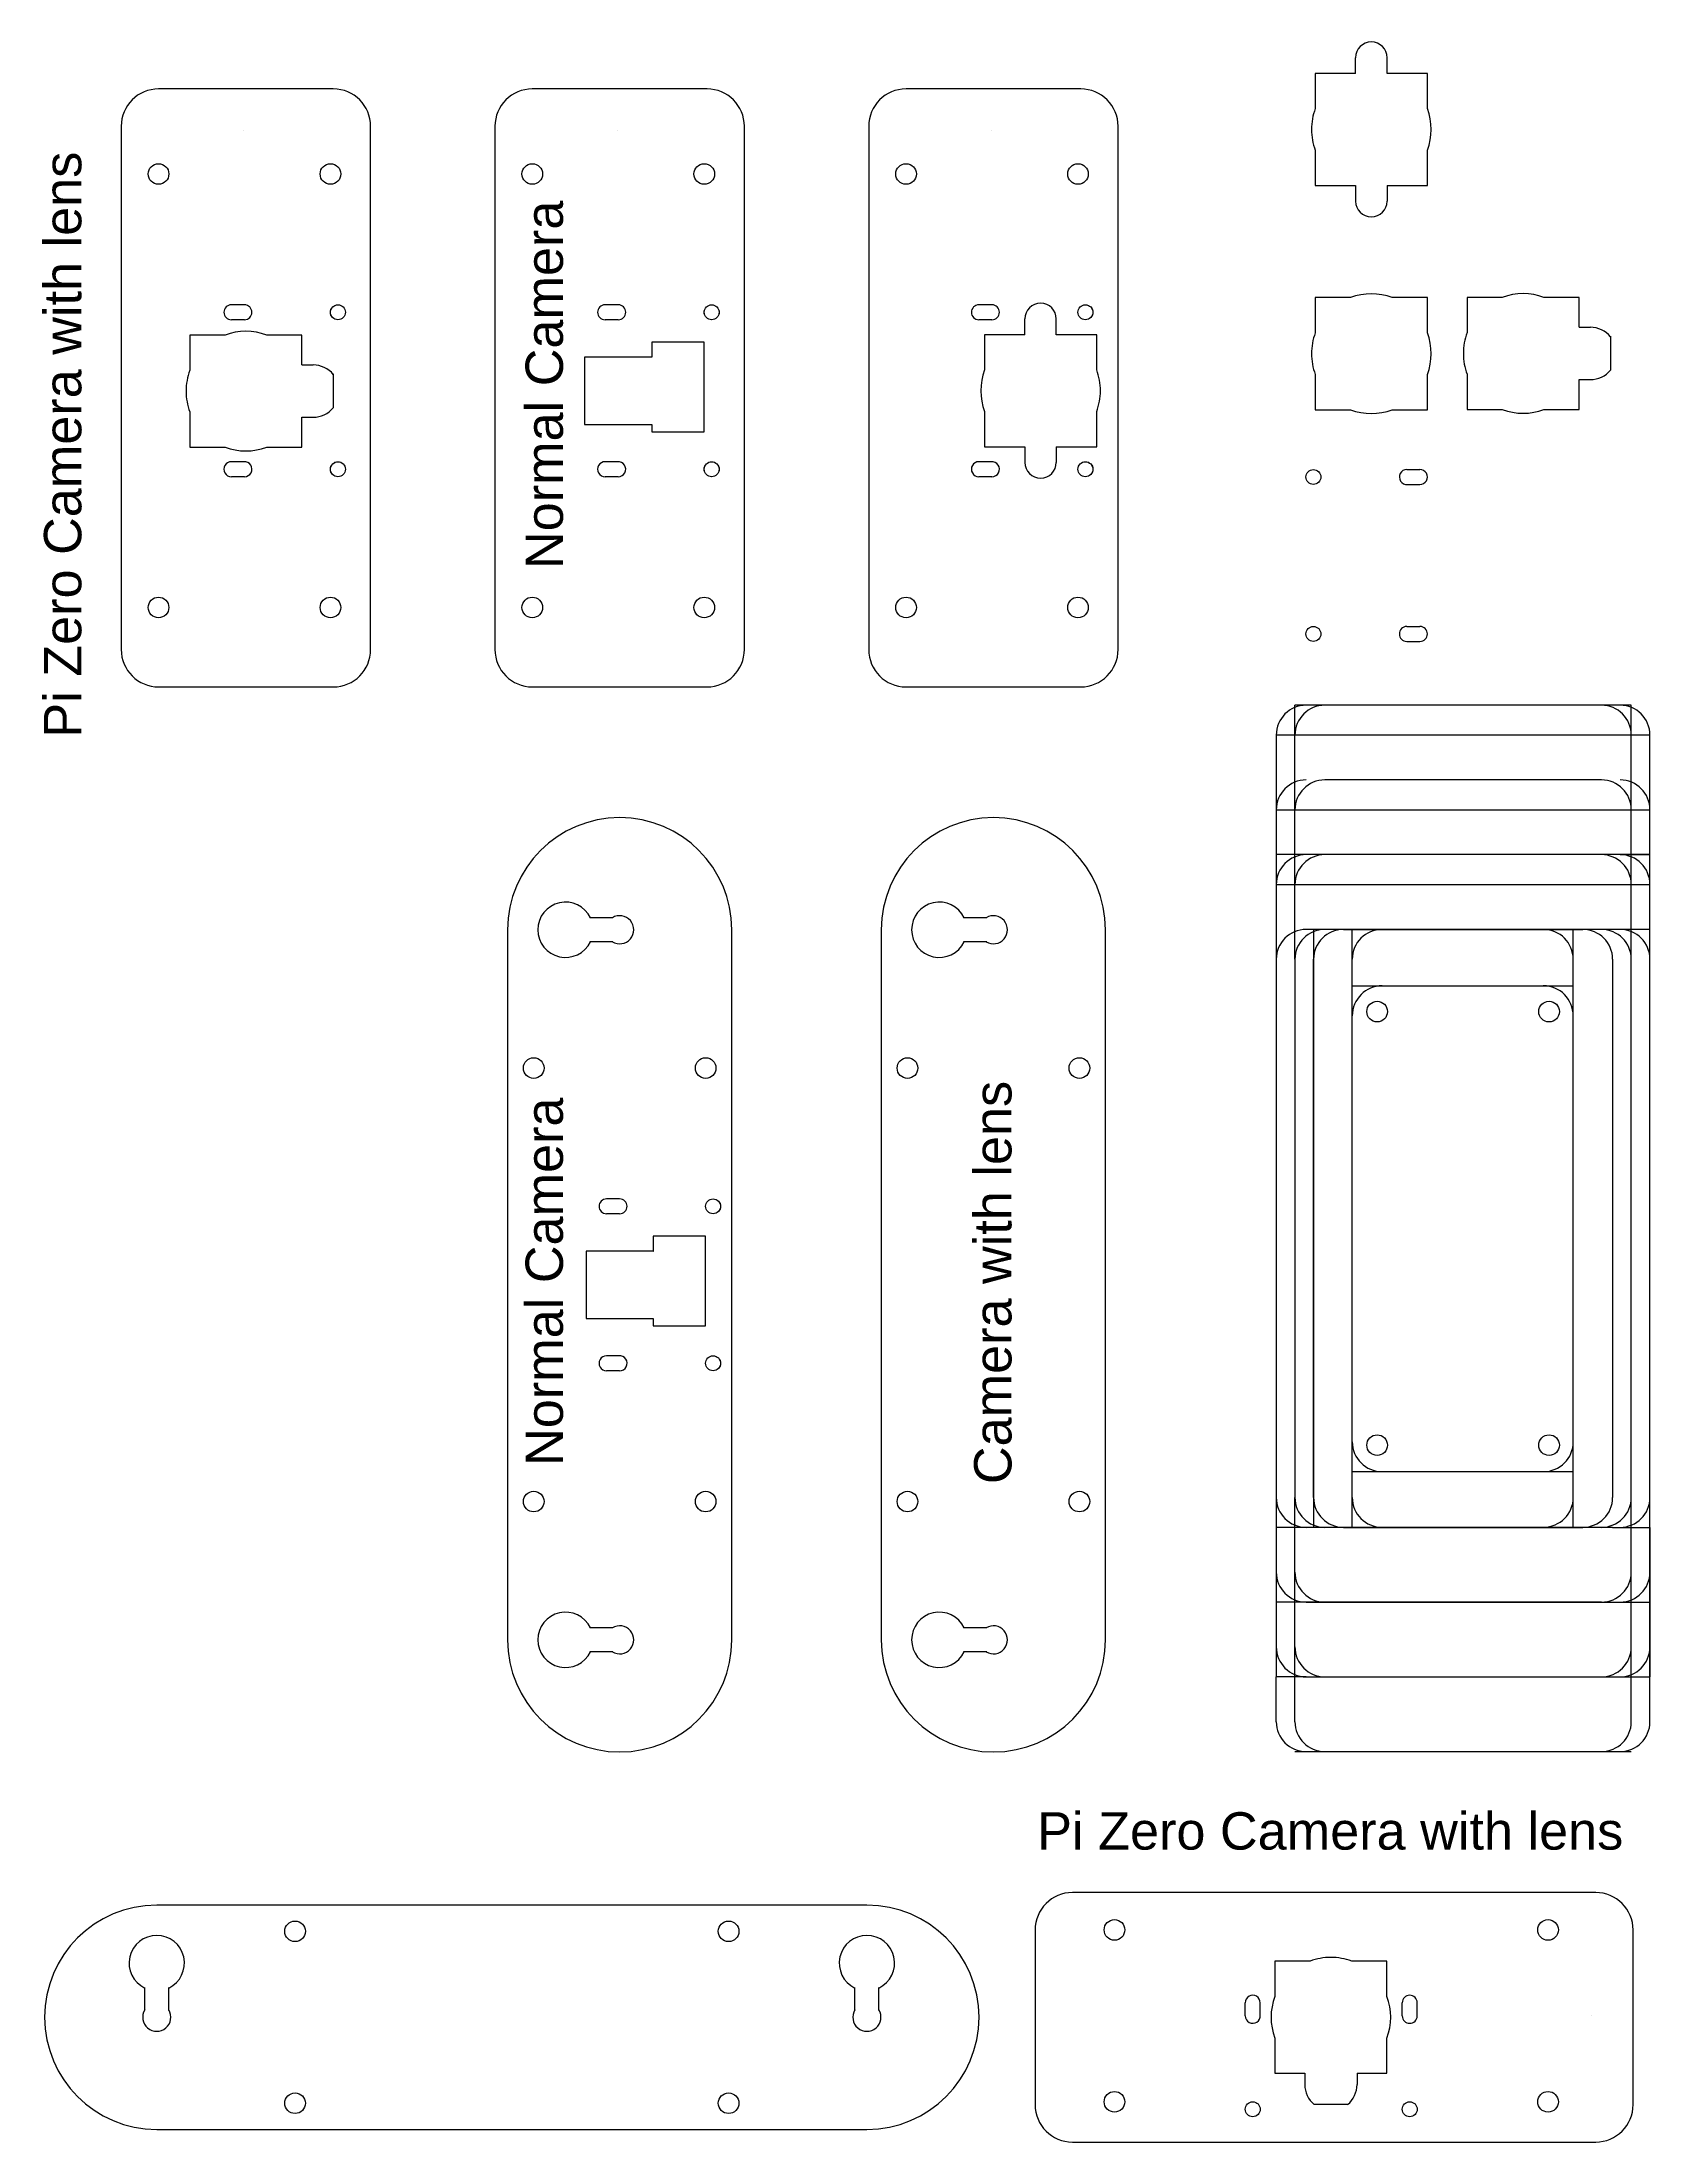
# Model space of a CAD drawing. Header units: millimetres. Extents: x -482 to 210, y -91 to 455.
# Drawn here: x -472.9 to -257.7, y 133.3 to 414.3 of the extents above; entities that cross this region are included whole.
import ezdxf

# ---------------------------------------------------------------- set-up
doc = ezdxf.new("R2010")
doc.units = ezdxf.units.MM
doc.layers.get('0').update_dxf_attribs({"lineweight": 25, "true_color": 0xffffff})
doc.styles.add('textstyle3', font='')
doc.styles.add('textstyle4', font='')
doc.styles.add('textstyle5', font='')
doc.styles.add('textstyle6', font='')
doc.styles.add('textstyle7', font='')
doc.styles.get('textstyle3').set_extended_font_data('Arial')
doc.styles.get('textstyle4').set_extended_font_data('Arial')
doc.styles.get('textstyle5').set_extended_font_data('Arial')
doc.styles.get('textstyle6').set_extended_font_data('Arial')
doc.styles.get('textstyle7').set_extended_font_data('Arial')

msp = doc.modelspace()

# ---------------------------------------------------------------- texts
at = {"char_height": 1, "attachment_point": 1, "rotation": 90}
for s, insert, style in [('\\H5;Pi Zero Camera with lens', (-472.59, 321.2), 'textstyle7'), ('\\H5;Normal Camera', (-408.16, 343.77), 'textstyle3'), ('\\H5;Normal Camera', (-408.16, 223.77), 'textstyle4'), ('\\H5;Camera with lens', (-348.16, 221.33), 'textstyle5')]:
    msp.add_mtext(s, dxfattribs=dict(at, insert=insert, style=style))
at = {"insert": (-339.72, 177.43), "char_height": 1, "attachment_point": 1, "style": 'textstyle6'}
msp.add_mtext('\\H5;Pi Zero Camera with lens', dxfattribs=at)

# ---------------------------------------------------------------- linework, layer by layer
for p, q in [((-297.12, 410.08), (-297.12, 412.18)), ((-292.92, 410.08), (-292.92, 412.18)), ((-433.89, 408), (-457.26, 408)), ((-383.89, 408), (-407.26, 408)), ((-333.89, 408), (-357.26, 408)), ((-297.12, 410.08), (-302.52, 410.08)), ((-302.52, 410.08), (-302.52, 405.36)), ((-287.52, 410.08), (-292.92, 410.08)), ((-287.52, 405.36), (-287.52, 410.08)), ((-462.26, 403), (-462.26, 333)), ((-445.86, 402.43), (-445.86, 402.43)), ((-428.89, 333), (-428.89, 403)), ((-412.26, 403), (-412.26, 333)), ((-395.86, 402.43), (-395.86, 402.43)), ((-378.89, 333), (-378.89, 403)), ((-362.26, 403), (-362.26, 333)), ((-345.86, 402.43), (-345.86, 402.43)), ((-328.89, 333), (-328.89, 403)), ((-302.52, 399.8), (-302.52, 395.08)), ((-287.52, 395.08), (-287.52, 399.8)), ((-302.52, 395.08), (-297.12, 395.08)), ((-297.12, 395.08), (-297.12, 392.98)), ((-292.92, 395.08), (-287.52, 395.08)), ((-292.92, 395.08), (-292.92, 392.98)), ((-297.81, 380.08), (-302.52, 380.08)), ((-302.52, 380.08), (-302.52, 375.36)), ((-287.52, 380.08), (-292.24, 380.08)), ((-287.52, 375.36), (-287.52, 380.08)), ((-277.49, 380.11), (-282.21, 380.11)), ((-282.21, 380.11), (-282.21, 375.4)), ((-267.21, 380.11), (-271.92, 380.11)), ((-267.21, 376.11), (-267.21, 380.11)), ((-445.77, 379.12), (-447.52, 379.12)), ((-445.77, 377.12), (-447.52, 377.12)), ((-395.77, 379.12), (-397.52, 379.12)), ((-395.77, 377.12), (-397.52, 377.12)), ((-345.77, 379.12), (-347.52, 379.12)), ((-345.77, 377.12), (-347.52, 377.12)), ((-341.36, 375.12), (-341.36, 377.22)), ((-337.16, 375.12), (-337.16, 377.22)), ((-448.37, 375.07), (-453.08, 375.07)), ((-453.08, 375.07), (-453.08, 370.35)), ((-438.08, 375.07), (-442.8, 375.07)), ((-438.08, 371.07), (-438.08, 375.07)), ((-391.26, 374.12), (-391.26, 372.09)), ((-384.26, 374.12), (-391.26, 374.12)), ((-384.26, 374.12), (-391.26, 374.12)), ((-384.26, 362.12), (-384.26, 374.12)), ((-384.26, 362.12), (-384.26, 374.12)), ((-346.76, 375.12), (-346.76, 370.41)), ((-341.36, 375.12), (-346.76, 375.12)), ((-331.76, 375.12), (-337.16, 375.12)), ((-331.76, 370.41), (-331.76, 375.12)), ((-267.21, 376.11), (-265.71, 376.11)), ((-263.01, 374.91), (-263.01, 370.36)), ((-438.08, 371.07), (-436.58, 371.07)), ((-391.26, 372.12), (-400.26, 372.12)), ((-400.26, 372.12), (-400.26, 363.12)), ((-400.26, 372.12), (-400.26, 363.12)), ((-391.26, 372.09), (-400.26, 372.12)), ((-433.88, 369.87), (-433.89, 365.32)), ((-302.52, 369.8), (-302.52, 365.08)), ((-287.52, 365.08), (-287.52, 369.8)), ((-282.21, 369.83), (-282.21, 365.11)), ((-267.21, 365.11), (-267.21, 369.11)), ((-267.21, 369.11), (-265.71, 369.11)), ((-453.08, 364.79), (-453.08, 360.07)), ((-438.08, 360.07), (-438.08, 364.07)), ((-438.08, 364.07), (-436.58, 364.07)), ((-400.26, 363.12), (-391.26, 363.12)), ((-400.26, 363.12), (-391.26, 363.09)), ((-391.26, 363.09), (-391.26, 362.12)), ((-346.76, 364.84), (-346.76, 360.12)), ((-331.76, 360.12), (-331.76, 364.84)), ((-302.52, 365.08), (-297.81, 365.08)), ((-292.24, 365.08), (-287.52, 365.08)), ((-282.21, 365.11), (-277.49, 365.11)), ((-271.92, 365.11), (-267.21, 365.11)), ((-453.08, 360.07), (-448.37, 360.07)), ((-442.8, 360.07), (-438.08, 360.07)), ((-391.26, 362.12), (-384.26, 362.12)), ((-391.26, 362.12), (-384.26, 362.12)), ((-346.76, 360.12), (-341.36, 360.12)), ((-341.36, 360.12), (-341.36, 358.02)), ((-337.16, 360.12), (-331.76, 360.12)), ((-337.16, 360.12), (-337.16, 358.02)), ((-445.85, 358.12), (-447.51, 358.12)), ((-395.85, 358.12), (-397.51, 358.12)), ((-345.85, 358.12), (-347.51, 358.12)), ((-290.27, 357.08), (-288.52, 357.08)), ((-445.77, 356.12), (-447.52, 356.12)), ((-395.77, 356.12), (-397.52, 356.12)), ((-345.77, 356.12), (-347.52, 356.12)), ((-290.19, 355.08), (-288.52, 355.08)), ((-290.27, 336.08), (-288.52, 336.08)), ((-290.27, 334.08), (-288.52, 334.08)), ((-457.26, 328), (-433.89, 328)), ((-407.26, 328), (-383.89, 328)), ((-357.26, 328), (-333.89, 328)), ((-260.24, 325.55), (-305.24, 325.55)), ((-305.24, 291.55), (-305.24, 325.55)), ((-264.24, 325.55), (-301.24, 325.55)), ((-260.24, 291.55), (-260.24, 325.55)), ((-257.74, 321.55), (-307.74, 321.55)), ((-307.74, 321.55), (-307.74, 311.55)), ((-257.74, 301.55), (-257.74, 321.55)), ((-307.74, 315.55), (-307.74, 195.55)), ((-264.24, 315.55), (-301.24, 315.55)), ((-257.74, 195.55), (-257.74, 315.55)), ((-395.57, 310.5), (-395.57, 310.5)), ((-345.57, 310.5), (-345.57, 310.5)), ((-307.74, 311.55), (-307.74, 199.55)), ((-307.74, 311.55), (-257.74, 311.55)), ((-257.74, 199.55), (-257.74, 311.55)), ((-257.74, 305.55), (-307.74, 305.55)), ((-264.24, 305.55), (-301.24, 305.55)), ((-261.74, 305.55), (-257.74, 305.55)), ((-307.74, 301.55), (-257.74, 301.55)), ((-410.57, 295.5), (-410.57, 200.5)), ((-396.47, 297.1), (-399.57, 297.1)), ((-380.57, 200.5), (-380.57, 295.5)), ((-360.57, 295.5), (-360.57, 200.5)), ((-346.47, 297.1), (-349.57, 297.1)), ((-330.57, 200.5), (-330.57, 295.5)), ((-307.74, 295.55), (-307.74, 195.55)), ((-307.74, 295.55), (-307.74, 215.55)), ((-257.74, 295.55), (-303.74, 295.55)), ((-302.74, 295.55), (-302.74, 215.55)), ((-264.24, 295.55), (-301.24, 295.55)), ((-298.74, 295.55), (-266.74, 295.55)), ((-297.59, 215.5), (-297.59, 295.55)), ((-268.01, 215.51), (-268.01, 295.55)), ((-257.74, 195.55), (-257.74, 295.55)), ((-257.74, 215.55), (-257.74, 295.55)), ((-396.47, 293.9), (-399.57, 293.9)), ((-346.47, 293.9), (-349.57, 293.9)), ((-307.74, 291.55), (-307.74, 219.55)), ((-305.24, 291.55), (-305.24, 219.55)), ((-302.74, 219.55), (-302.74, 291.55)), ((-262.74, 291.55), (-262.74, 219.55)), ((-260.24, 219.55), (-260.24, 291.55)), ((-257.74, 219.55), (-257.74, 291.55)), ((-297.57, 288), (-268.01, 288)), ((-395.58, 259.5), (-397.33, 259.5)), ((-395.58, 257.5), (-397.33, 257.5)), ((-391.07, 254.5), (-391.07, 252.47)), ((-384.07, 254.5), (-391.07, 254.5)), ((-384.07, 254.5), (-391.07, 254.5)), ((-384.07, 242.5), (-384.07, 254.5)), ((-384.07, 242.5), (-384.07, 254.5)), ((-400.07, 252.5), (-400.07, 243.5)), ((-400.07, 252.5), (-400.07, 243.5)), ((-391.07, 252.5), (-400.07, 252.5)), ((-391.07, 252.47), (-400.07, 252.5)), ((-400.07, 243.5), (-391.07, 243.5)), ((-400.07, 243.5), (-391.07, 243.47)), ((-391.07, 243.47), (-391.07, 242.5)), ((-391.07, 242.5), (-384.07, 242.5)), ((-391.07, 242.5), (-384.07, 242.5)), ((-395.67, 238.5), (-397.33, 238.5)), ((-395.58, 236.5), (-397.33, 236.5)), ((-297.57, 223), (-268.01, 223)), ((-305.24, 189.55), (-305.24, 219.55)), ((-260.24, 189.55), (-260.24, 219.55)), ((-303.74, 215.55), (-307.74, 215.55)), ((-301.24, 215.55), (-303.74, 215.55)), ((-262.74, 215.55), (-302.74, 215.55)), ((-298.74, 215.55), (-266.74, 215.55)), ((-262.74, 215.55), (-257.74, 215.55)), ((-257.74, 195.55), (-257.74, 215.55)), ((-257.74, 215.55), (-257.74, 215.55)), ((-257.74, 215.55), (-257.74, 195.55)), ((-303.74, 205.55), (-307.74, 205.55)), ((-264.24, 205.55), (-303.74, 205.55)), ((-303.74, 205.55), (-261.74, 205.55)), ((-301.24, 205.55), (-264.24, 205.55)), ((-261.74, 205.55), (-257.74, 205.55)), ((-396.47, 202.1), (-399.57, 202.1)), ((-346.47, 202.1), (-349.57, 202.1)), ((-396.47, 198.9), (-399.57, 198.9)), ((-346.47, 198.9), (-349.57, 198.9)), ((-307.74, 189.55), (-307.74, 195.55)), ((-303.74, 195.55), (-307.74, 195.55)), ((-303.74, 195.55), (-257.74, 195.55)), ((-301.24, 195.55), (-264.24, 195.55)), ((-257.74, 195.55), (-257.74, 195.55)), ((-257.74, 189.55), (-257.74, 195.55)), ((-395.57, 185.5), (-395.57, 185.5)), ((-345.57, 185.5), (-345.57, 185.5)), ((-305.24, 185.55), (-260.24, 185.55)), ((-301.24, 185.55), (-264.24, 185.55)), ((-265, 166.69), (-335, 166.69)), ((-362.5, 165), (-457.5, 165)), ((-340, 161.69), (-340, 138.31)), ((-260, 138.31), (-260, 161.69)), ((-303.21, 157.51), (-307.93, 157.51)), ((-307.93, 157.51), (-307.93, 152.79)), ((-292.93, 157.51), (-297.65, 157.51)), ((-292.93, 152.79), (-292.93, 157.51)), ((-459.1, 150.9), (-459.1, 154)), ((-455.9, 150.9), (-455.9, 154)), ((-364.1, 150.9), (-364.1, 154)), ((-360.9, 150.9), (-360.9, 154)), ((-311.88, 150.19), (-311.88, 151.94)), ((-309.88, 150.28), (-309.88, 151.94)), ((-290.88, 150.19), (-290.88, 151.94)), ((-288.88, 150.19), (-288.88, 151.94)), ((-472.5, 150), (-472.5, 150)), ((-347.5, 150), (-347.5, 150)), ((-265.57, 150.29), (-265.57, 150.29)), ((-307.93, 147.23), (-307.93, 142.51)), ((-292.93, 142.51), (-292.93, 147.23)), ((-307.93, 142.51), (-303.93, 142.51)), ((-303.93, 142.51), (-303.93, 141.01)), ((-296.93, 142.51), (-292.93, 142.51)), ((-296.93, 142.51), (-296.93, 141.01)), ((-298.13, 138.31), (-302.68, 138.32)), ((-457.5, 135), (-362.5, 135)), ((-335, 133.31), (-265, 133.31))]:
    msp.add_line(p, q)
for centre, radius in [((-457.26, 396.62), 1.38), ((-434.26, 396.62), 1.38), ((-407.26, 396.62), 1.38), ((-384.26, 396.62), 1.38), ((-357.26, 396.62), 1.38), ((-334.26, 396.62), 1.38), ((-433.27, 378.12), 1), ((-433.26, 378.12), 1), ((-383.27, 378.12), 1), ((-383.26, 378.12), 1), ((-333.27, 378.12), 1), ((-333.26, 378.12), 1), ((-433.27, 357.12), 1), ((-433.27, 357.12), 1), ((-433.26, 357.12), 1), ((-433.26, 357.12), 1), ((-383.27, 357.12), 1), ((-383.27, 357.12), 1), ((-383.26, 357.12), 1), ((-383.26, 357.12), 1), ((-333.27, 357.12), 1), ((-333.26, 357.12), 1), ((-333.26, 357.12), 1), ((-302.77, 356.08), 1), ((-457.26, 338.62), 1.38), ((-434.26, 338.62), 1.38), ((-407.26, 338.62), 1.38), ((-384.26, 338.62), 1.38), ((-357.26, 338.62), 1.38), ((-334.26, 338.62), 1.38), ((-302.77, 335.08), 1), ((-294.24, 284.55), 1.38), ((-271.24, 284.55), 1.38), ((-407.07, 277), 1.38), ((-384.07, 277), 1.38), ((-357.07, 277), 1.38), ((-334.07, 277), 1.38), ((-383.08, 258.5), 1), ((-383.07, 258.5), 1), ((-383.08, 237.5), 1), ((-383.08, 237.5), 1), ((-383.07, 237.5), 1), ((-383.07, 237.5), 1), ((-294.24, 226.55), 1.38), ((-271.24, 226.55), 1.38), ((-407.07, 219), 1.38), ((-384.07, 219), 1.38), ((-357.07, 219), 1.38), ((-334.07, 219), 1.38), ((-329.38, 161.69), 1.38), ((-271.38, 161.69), 1.38), ((-439, 161.5), 1.38), ((-381, 161.5), 1.38), ((-439, 138.5), 1.38), ((-381, 138.5), 1.38), ((-329.38, 138.69), 1.38), ((-310.88, 137.69), 1), ((-310.88, 137.69), 1), ((-310.88, 137.69), 1), ((-310.88, 137.69), 1), ((-289.88, 137.69), 1), ((-289.88, 137.69), 1), ((-271.38, 138.69), 1.38)]:
    msp.add_circle(centre, radius)
for centre, radius, start, end in [((-295.02, 412.18), 2.1, 0, 180), ((-457.26, 403), 5, 90, 180), ((-433.89, 403), 5, 0, 90), ((-407.26, 403), 5, 90, 180), ((-383.89, 403), 5, 0, 90), ((-357.26, 403), 5, 90, 180), ((-333.89, 403), 5, 0, 90), ((-295.02, 402.58), 8, 159.6359, 180), ((-295.02, 402.58), 8, 339.6359, 20.3641), ((-295.02, 402.58), 8, 339.6359, 20.3641), ((-295.02, 402.58), 8, 180, 200.3641), ((-295.02, 402.58), 8, 180, 200.3641), ((-295.02, 402.58), 8, 180, 200.3641), ((-295.02, 392.98), 2.1, 180, 0), ((-339.26, 377.22), 2.1, 0, 180), ((-295.02, 372.58), 8, 69.6359, 110.3641), ((-295.02, 372.58), 8, 69.6359, 110.3641), ((-274.71, 372.61), 8, 69.6359, 110.3641), ((-274.71, 372.61), 8, 69.6359, 110.3641), ((-447.52, 378.12), 1, 90, 270), ((-445.77, 378.12), 1, 270, 90), ((-397.52, 378.12), 1, 90, 270), ((-395.77, 378.12), 1, 270, 90), ((-347.52, 378.12), 1, 90, 270), ((-345.77, 378.12), 1, 270, 90), ((-445.58, 367.57), 8, 69.6359, 110.3641), ((-445.58, 367.57), 8, 69.6359, 110.3641), ((-295.02, 372.58), 8, 159.6359, 180), ((-295.02, 372.58), 8, 339.6359, 20.3641), ((-274.71, 372.61), 8, 159.6359, 180), ((-265.71, 372.61), 3.5, 39.5204, 90), ((-436.58, 367.57), 3.5, 39.5204, 90), ((-295.02, 372.58), 8, 180, 200.3641), ((-295.02, 372.58), 8, 180, 200.3641), ((-295.02, 372.58), 8, 180, 200.3641), ((-274.71, 372.61), 8, 180, 200.3641), ((-274.71, 372.61), 8, 180, 200.3641), ((-274.71, 372.61), 8, 180, 200.3641), ((-445.58, 367.57), 8, 159.6359, 180), ((-339.26, 367.62), 8, 159.6359, 200.3641), ((-339.26, 367.62), 8, 159.6359, 200.3641), ((-339.26, 367.62), 8, 0, 20.3641), ((-339.26, 367.62), 8, 0, 20.3641), ((-339.26, 367.62), 8, 0, 20.3641), ((-265.71, 372.61), 3.5, 270, 320.312), ((-445.58, 367.57), 8, 180, 200.3641), ((-445.58, 367.57), 8, 180, 200.3641), ((-445.58, 367.57), 8, 180, 200.3641), ((-436.58, 367.57), 3.5, 270, 320.312), ((-339.26, 367.62), 8, 339.6359, 0), ((-295.02, 372.58), 8, 249.6359, 290.3641), ((-295.02, 372.58), 8, 249.6359, 290.3641), ((-274.71, 372.61), 8, 249.6359, 290.3641), ((-274.71, 372.61), 8, 249.6359, 290.3641), ((-445.58, 367.57), 8, 249.6359, 290.3641), ((-445.58, 367.57), 8, 249.6359, 290.3641), ((-447.52, 357.12), 1, 89.8688, 270), ((-445.77, 357.12), 1, 270, 95.0006), ((-397.52, 357.12), 1, 89.8688, 270), ((-395.77, 357.12), 1, 270, 95.0006), ((-347.52, 357.12), 1, 89.8688, 270), ((-345.77, 357.12), 1, 270, 95.0006), ((-339.26, 358.02), 2.1, 180, 0), ((-290.27, 356.08), 1, 90, 275.0006), ((-288.52, 356.08), 1, 269.8688, 90), ((-290.27, 335.08), 1, 90, 270), ((-288.52, 335.08), 1, 270, 90), ((-457.26, 333), 5, 180, 270), ((-433.89, 333), 5, 270, 0), ((-407.26, 333), 5, 180, 270), ((-383.89, 333), 5, 270, 0), ((-357.26, 333), 5, 180, 270), ((-333.89, 333), 5, 270, 0), ((-303.74, 321.55), 4, 90, 180), ((-301.24, 321.55), 4, 90, 180), ((-264.24, 321.55), 4, 0, 90), ((-261.74, 321.55), 4, 0, 90), ((-303.74, 311.55), 4, 90, 180), ((-301.24, 311.55), 4, 90, 180), ((-264.24, 311.55), 4, 0, 90), ((-261.74, 311.55), 4, 0, 90), ((-395.57, 295.5), 15, 90, 180), ((-395.57, 295.5), 15, 0, 90), ((-345.57, 295.5), 15, 90, 180), ((-345.57, 295.5), 15, 0, 90), ((-303.74, 301.55), 4, 90, 180), ((-301.24, 301.55), 4, 90, 180), ((-264.24, 301.55), 4, 0, 90), ((-261.74, 301.55), 4, 0, 90), ((-402.82, 295.5), 3.7, 25.622, 334.378), ((-352.82, 295.5), 3.7, 25.622, 334.378), ((-395.57, 295.5), 1.88, 238.5761, 121.4239), ((-345.57, 295.5), 1.88, 238.5761, 121.4239), ((-303.74, 291.55), 4, 90, 180), ((-301.24, 291.55), 4, 90, 180), ((-298.74, 291.55), 4, 90, 180), ((-293.58, 291.55), 4, 90, 180), ((-272.01, 291.54), 4, 0, 90), ((-266.74, 291.55), 4, 0, 90), ((-264.24, 291.55), 4, 0, 90), ((-261.74, 291.55), 4, 0, 90), ((-293.57, 284), 4, 90, 180), ((-272.01, 284), 4, 0, 90), ((-397.33, 258.5), 1, 90, 270), ((-395.58, 258.5), 1, 270, 90), ((-397.33, 237.5), 1, 89.8688, 270), ((-395.58, 237.5), 1, 270, 95.0006), ((-293.57, 227), 4, 180, 270), ((-272, 227), 4, 270, 0), ((-303.74, 219.55), 4, 180, 270), ((-301.24, 219.55), 4, 180, 270), ((-298.74, 219.55), 4, 180, 270), ((-293.58, 219.55), 4, 180, 270), ((-272, 219.56), 4, 270, 0), ((-266.74, 219.55), 4, 270, 0), ((-264.24, 219.55), 4, 270, 0), ((-261.74, 219.55), 4, 270, 0), ((-303.74, 209.55), 4, 180, 270), ((-301.24, 209.55), 4, 180, 270), ((-264.24, 209.55), 4, 270, 0), ((-261.74, 209.55), 4, 270, 0), ((-402.82, 200.5), 3.7, 25.622, 334.378), ((-395.57, 200.5), 1.88, 238.5761, 121.4239), ((-352.82, 200.5), 3.7, 25.622, 334.378), ((-345.57, 200.5), 1.88, 238.5761, 121.4239), ((-395.57, 200.5), 15, 180, 270), ((-395.57, 200.5), 15, 270, 0), ((-345.57, 200.5), 15, 180, 270), ((-345.57, 200.5), 15, 270, 0), ((-303.74, 199.55), 4, 180, 270), ((-301.24, 199.55), 4, 180, 270), ((-264.24, 199.55), 4, 270, 0), ((-261.74, 199.55), 4, 270, 0), ((-303.74, 189.55), 4, 180, 270), ((-301.24, 189.55), 4, 180, 270), ((-264.24, 189.55), 4, 270, 0), ((-261.74, 189.55), 4, 270, 0), ((-335, 161.69), 5, 90, 180), ((-265, 161.69), 5, 0, 90), ((-457.5, 150), 15, 90, 180), ((-362.5, 150), 15, 0, 90), ((-457.5, 157.25), 3.7, 295.622, 244.378), ((-362.5, 157.25), 3.7, 295.622, 244.378), ((-300.43, 150.01), 8, 90, 110.3641), ((-300.43, 150.01), 8, 90, 110.3641), ((-300.43, 150.01), 8, 90, 110.3641), ((-300.43, 150.01), 8, 69.6359, 90), ((-310.88, 151.94), 1, 359.8688, 180), ((-300.43, 150.01), 8, 159.6359, 200.3641), ((-300.43, 150.01), 8, 159.6359, 200.3641), ((-300.43, 150.01), 8, 339.6359, 20.3641), ((-300.43, 150.01), 8, 339.6359, 20.3641), ((-289.88, 151.94), 1, 0, 180), ((-457.5, 150), 15, 180, 270), ((-457.5, 150), 1.88, 148.5761, 31.4239), ((-362.5, 150), 1.88, 148.5761, 31.4239), ((-362.5, 150), 15, 270, 0), ((-310.88, 150.19), 1, 180, 5.0006), ((-289.88, 150.19), 1, 180, 0), ((-300.43, 141.01), 3.5, 180, 230.312), ((-300.43, 141.01), 3.5, 309.5204, 0), ((-335, 138.31), 5, 180, 270), ((-265, 138.31), 5, 270, 0)]:
    msp.add_arc(centre, radius, start, end)

msp.set_redraw_order([(e.dxf.handle, doc.entitydb.next_handle()) for e in msp.query("TEXT MTEXT ATTDEF DIMENSION ARC_DIMENSION")])  # texts and dimensions are drawn at this point

doc.saveas('drawing.dxf')
